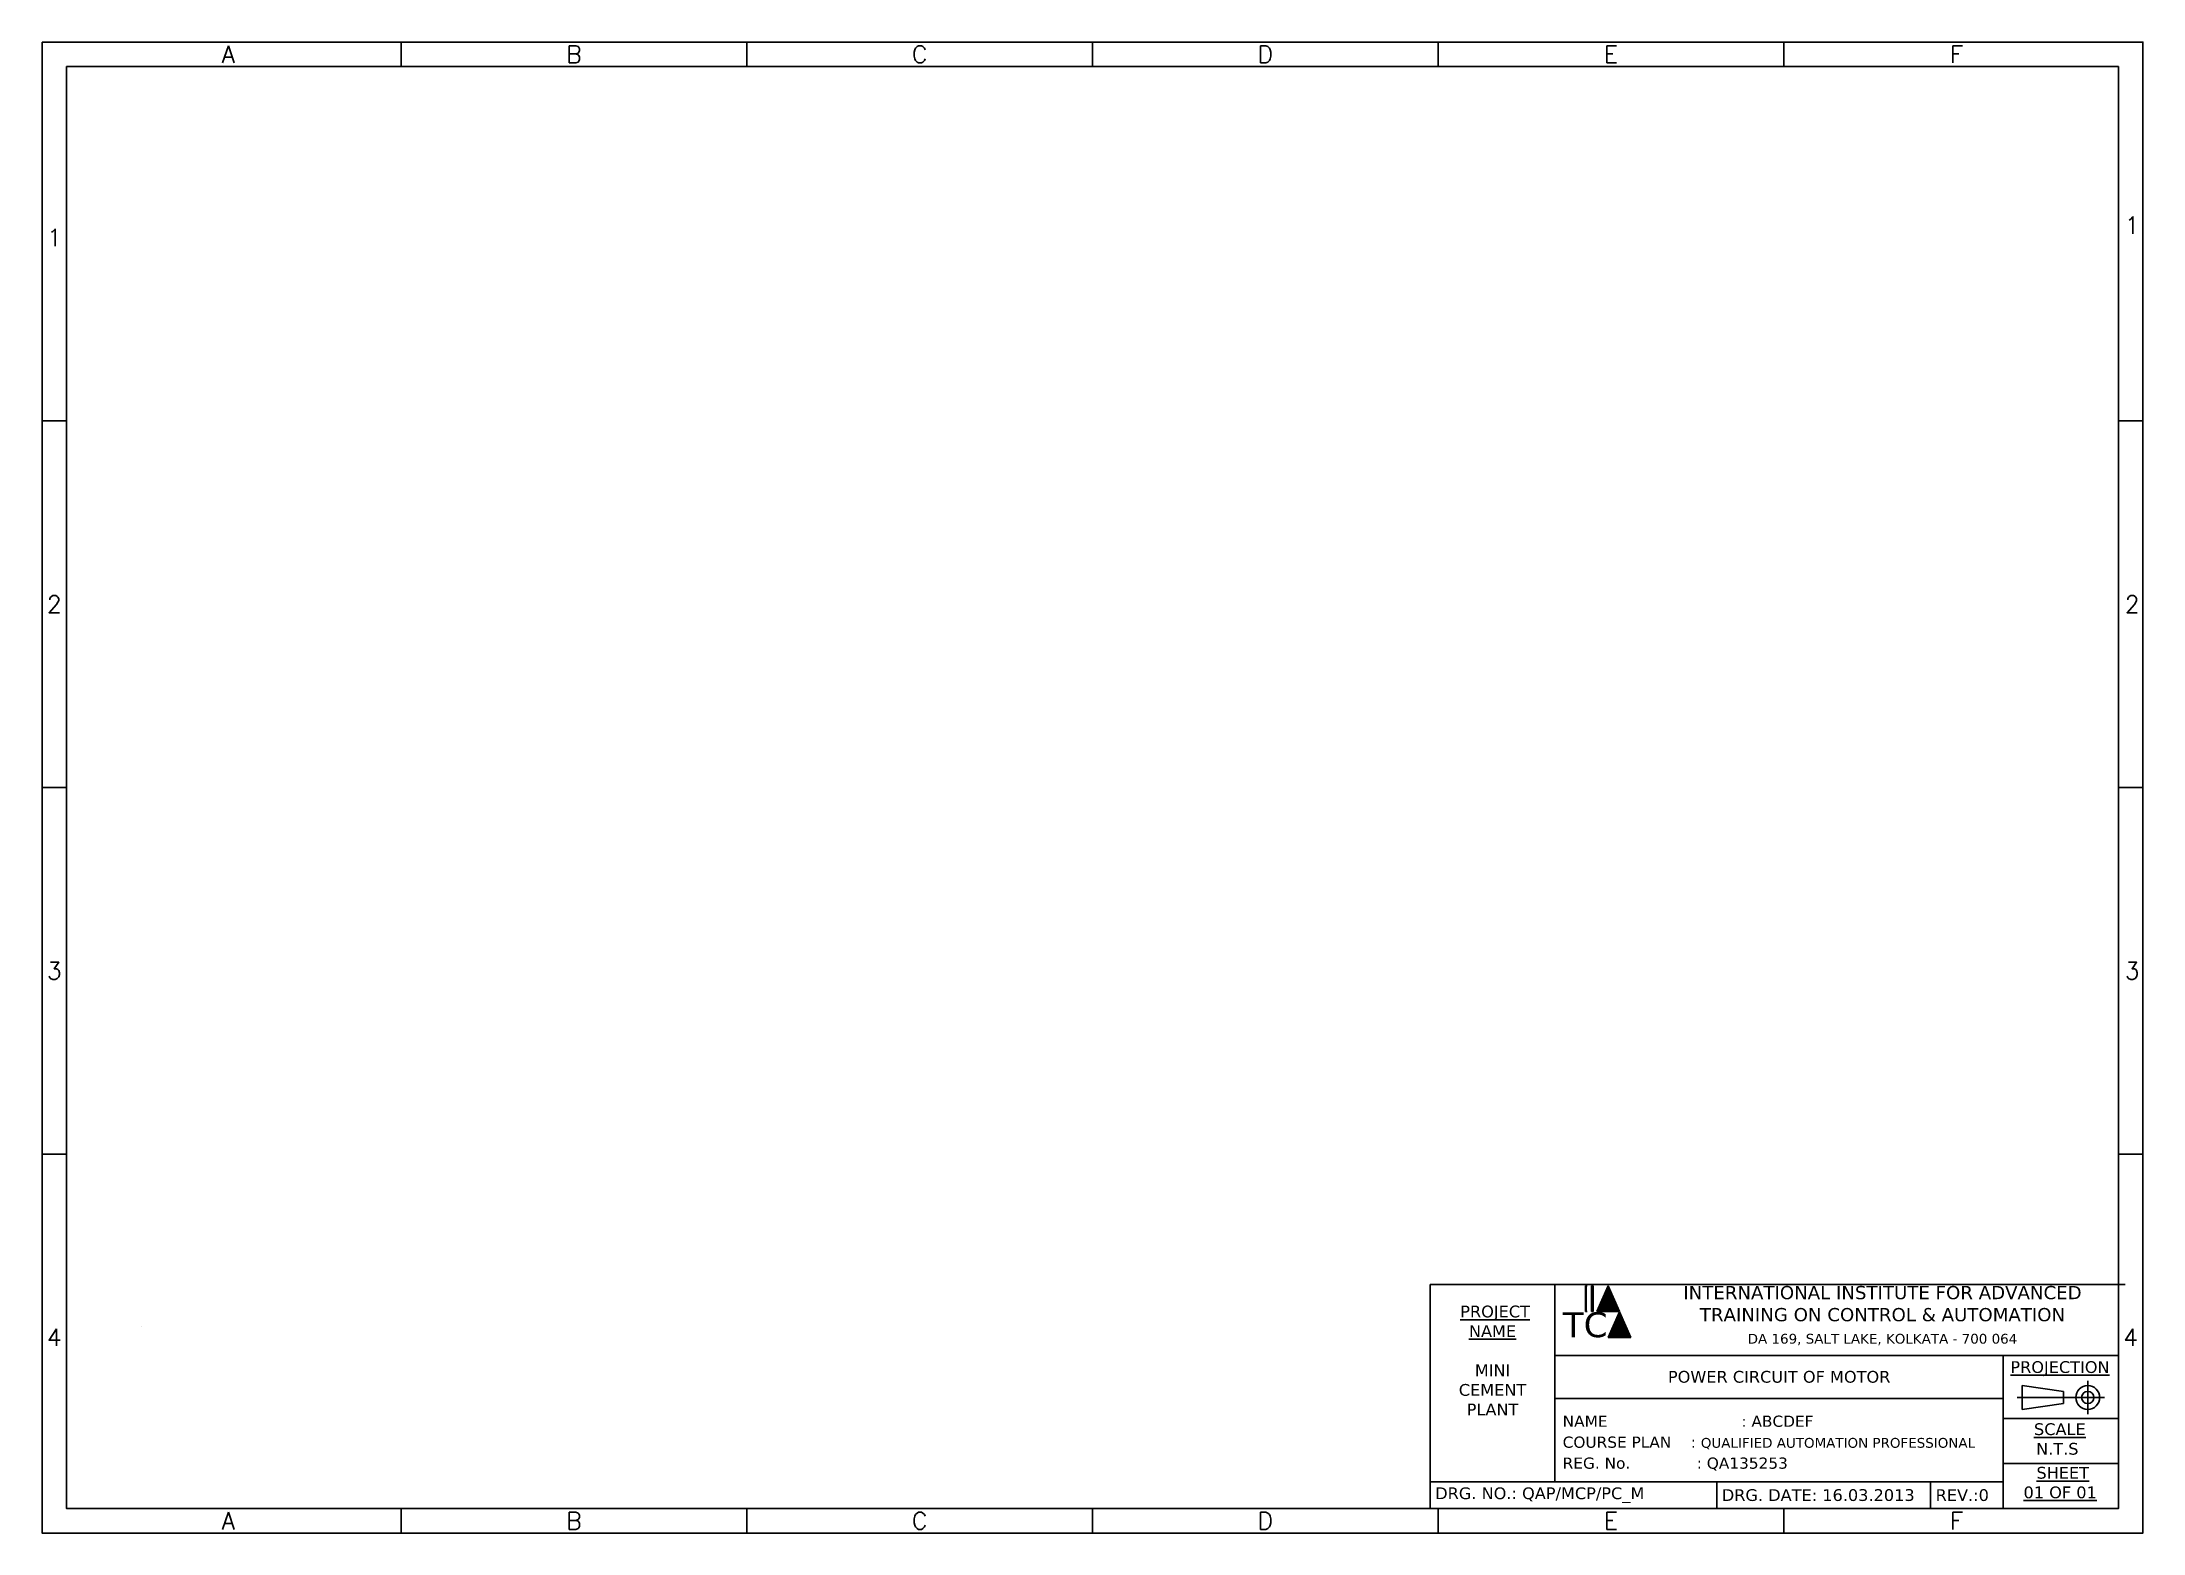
# Model space of a CAD drawing. Header units: millimetres. Extents: x -9791142 to 63260, y -4809864 to 11955173.
# Drawn here: x 34888 to 39175, y -11078 to -8035 of the extents above; entities that cross this region are included whole.
import ezdxf
from ezdxf.enums import TextEntityAlignment as Align

# ---------------------------------------------------------------- set-up
doc = ezdxf.new("R2010")
doc.units = ezdxf.units.MM
doc.header["$LTSCALE"] = 5
doc.styles.add('style2', font='verdana.ttf')

msp = doc.modelspace()

# ---------------------------------------------------------------- texts
at = {"color": 140, "style": 'style2'}
msp.add_text('TC', height=50.87, dxfattribs=at).set_placement((38036.6, -10678.7), align=Align.CENTER)
at = {"color": 2, "char_height": 35, "attachment_point": 5, "style": 'style2'}
for s, insert, width in [('{\\Fromans|c0;A}', (35268, -8060.4), 705.35), ('{\\Fromans|c0;B}', (35973.3, -8060.4), 705.35), ('{\\Fromans|c0;C}', (36678.7, -8060.4), 705.35), ('{\\Fromans|c0;D}', (37384, -8060.4), 705.35), ('{\\Fromans|c0;E}', (38089.4, -8060.4), 705.35), ('\\pxqc;{\\Fromans|c0;F}', (38794.7, -8060.4), 705.35), ('{\\Fromans|c0;1}', (39152.8, -8409.5), 50), ('{\\Fromans|c0;1}', (34912.8, -8434.5), 50), ('{\\Fromans|c0;2}', (34912.8, -9182.7), 50), ('{\\Fromans|c0;2}', (39152.8, -9182.7), 50), ('{\\Fromans|c0;3}', (34912.8, -9931), 50), ('{\\Fromans|c0;3}', (39152.8, -9931), 50), ('{\\Fromans|c0;4}', (34912.8, -10679.2), 50), ('{\\Fromans|c0;4}', (39149.9, -10679.2), 50), ('{\\Fromans|c0;A}', (35268, -11053.4), 705.35), ('{\\Fromans|c0;B}', (35973.3, -11053.4), 705.35), ('{\\Fromans|c0;C}', (36678.7, -11053.4), 705.35), ('{\\Fromans|c0;D}', (37384, -11053.4), 705.35), ('{\\Fromans|c0;E}', (38089.4, -11053.4), 705.35), ('\\pxqc;{\\Fromans|c0;F}', (38794.7, -11053.4), 705.35)]:
    msp.add_mtext(s, dxfattribs=dict(at, insert=insert, width=width))
at = {"color": 140, "width": 963.119, "attachment_point": 2, "style": 'style2'}
for s, insert, char_height in [('INTERNATIONAL INSTITUTE FOR ADVANCED\\PTRAINING ON CONTROL & AUTOMATION', (38643.3, -10574.2), 27), ('DA 169, SALT LAKE, KOLKATA - 700 064', (38643.3, -10671.9), 20)]:
    msp.add_mtext(s, dxfattribs=dict(at, insert=insert, char_height=char_height))
at = {"color": 211, "char_height": 24, "style": 'style2'}
for s, insert, width, attachment_point in [('\\pxqc;\\P {\\LPROJECT\\PNAME} \\P\\PMINI\\PCEMENT\\PPLANT', (37720.2, -10706.3), 254.85, 4), ('\\pxqc;POWER CIRCUIT OF MOTOR', (38432.5, -10759.8), 914.86, 5), ('\\pxqc;{\\LPROJECTION} ', (39005.5, -10743), 235, 5), (' {\\LSCALE} \\PN.T.S\\P ', (39000, -10906.7), 235, 5), (' {\\LSHEET\\P01 OF 01\\P} ', (39005.9, -10995.7), 235, 5), (' DRG. NO.: QAP/MCP/PC_M', (37720.2, -11001.2), 579.277, 4), (' DRG. DATE: 16.03.2013', (38305, -11001.2), 457.43, 4), (' REV.:0 ', (38741.3, -11001.2), 457.43, 4)]:
    msp.add_mtext(s, dxfattribs=dict(at, insert=insert, width=width, attachment_point=attachment_point))
at = {"color": 211, "insert": (37899.5, -10895), "char_height": 22.8, "width": 1173.883, "attachment_point": 4, "line_spacing_factor": 1.125, "style": 'style2'}
msp.add_mtext('^INAME^I^I^I: ABCDEF\\P^ICOURSE PLAN    : {\\H0.87719x;QUALIFIED AUTOMATION PROFESSIONAL}              \\P^IREG. No.^I^I: QA135253', dxfattribs=at)

# ---------------------------------------------------------------- hatches: boundary and pattern name
h = msp.add_hatch(color=140)
h.paths.add_polyline_path([(38040.6, -10573.7), (38037.6, -10573.7), (38037.6, -10626), (38040.6, -10626)])
h.paths.add_polyline_path([(38052.9, -10573.7), (38049.9, -10573.7), (38049.9, -10626), (38052.9, -10626)])
for color, points in [(2, [(38083.5, -10573.7), (38060.5, -10626), (38106.5, -10626)]), (1, [(38106.9, -10626.9), (38083.9, -10679.3), (38129.9, -10679.3)])]:
    msp.add_hatch(color=color).paths.add_polyline_path(points)

# ---------------------------------------------------------------- linework, layer by layer
at = {"color": 6}
for p, q in [((35620.6, -8035.4), (35620.6, -8085.4)), ((36326, -8035.4), (36326, -8085.4)), ((37031.3, -8035.4), (37031.3, -8085.4)), ((37736.7, -8035.4), (37736.7, -8085.4)), ((38442, -8035.4), (38442, -8085.4)), ((34937.8, -8808.6), (34887.8, -8808.6)), ((39124.9, -8808.6), (39174.6, -8808.6)), ((34937.8, -9556.9), (34887.8, -9556.9)), ((39124.9, -9556.9), (39174.9, -9556.9)), ((34937.8, -10305.1), (34887.8, -10305.1)), ((39124.9, -10305.1), (39174.9, -10305.1)), ((35620.6, -11078.4), (35620.6, -11028.4)), ((36326, -11078.4), (36326, -11028.4)), ((37031.3, -11078.4), (37031.3, -11028.4)), ((37736.7, -11078.4), (37736.7, -11028.4)), ((38442, -11078.4), (38442, -11028.4))]:
    msp.add_line(p, q, dxfattribs=at)
at = {"color": 84}
for p, q in [((37720.2, -10571.4), (37720.2, -11028.4)), ((37720.2, -10571.4), (39138.2, -10571.4)), ((37975, -10571.4), (37975, -10974.1)), ((39124.9, -10547.5), (39124.9, -11028.4)), ((37975, -10715.9), (39124.9, -10715.9)), ((38889.9, -10715.9), (38889.9, -11028.4)), ((37975, -10803.7), (38889.9, -10803.7)), ((38889.9, -10844.4), (39124.9, -10844.4)), ((37720.2, -10974.1), (38889.9, -10974.1)), ((38305, -10974.1), (38305, -11028.4)), ((38741.3, -10974.1), (38741.3, -11028.4)), ((38889.9, -10936.4), (39124.9, -10936.4)), ((37720.2, -11028.4), (39124.9, -11028.4))]:
    msp.add_line(p, q, dxfattribs=at)
at = {"color": 140}
for p, q in [((38040.6, -10573.7), (38037.6, -10573.7)), ((38037.6, -10626), (38037.6, -10573.7)), ((38052.9, -10573.7), (38049.9, -10573.7)), ((38049.9, -10626), (38049.9, -10573.7)), ((38052.9, -10626), (38052.9, -10573.7))]:
    msp.add_line(p, q, dxfattribs=at)
at = {"color": 2}
for p, q in [((38060.5, -10626), (38083.5, -10573.7)), ((38106.5, -10626), (38083.5, -10573.7)), ((38060.5, -10626), (38106.5, -10626))]:
    msp.add_line(p, q, dxfattribs=at)
at = {"color": 4}
for p, q in [((38037.6, -10626), (38040.6, -10626)), ((38049.9, -10626), (38052.9, -10626))]:
    msp.add_line(p, q, dxfattribs=at)
at = {"color": 1}
for p, q in [((38083.9, -10679.3), (38106.9, -10626.9)), ((38106.9, -10626.9), (38129.9, -10679.3)), ((38083.9, -10679.3), (38129.9, -10679.3))]:
    msp.add_line(p, q, dxfattribs=at)
at = {"lineweight": 9, "ltscale": 5}
msp.add_line((35090.4, -10656.6), (35090.4, -10656.6), dxfattribs=at)
at = {"color": 160}
for p, q in [((38918.4, -10801.8), (39096.4, -10801.8)), ((38928.4, -10777.5), (39012.7, -10789.3)), ((39062.1, -10767.5), (39062.1, -10836.1)), ((38928.4, -10826.1), (39012.7, -10814.3))]:
    msp.add_line(p, q, dxfattribs=at)
at = {"color": 240}
for points in [[(34887.8, -8035.4), (39174.9, -8035.4), (39174.9, -11078.4), (34887.8, -11078.4)], [(34937.8, -8085.4), (39124.9, -8085.4), (39124.9, -11028.4), (34937.8, -11028.4)]]:
    msp.add_lwpolyline(points, close=True, dxfattribs=at)
at = {"color": 160}
for points in [[(38928.4, -10826.1), (38928.4, -10777.5)], [(39012.7, -10789.3), (39012.7, -10814.3)]]:
    msp.add_lwpolyline(points, dxfattribs=at)
for radius in [24.3, 12.5]:
    msp.add_circle((39062.1, -10801.8), radius, dxfattribs=at)

msp.set_redraw_order([(e.dxf.handle, doc.entitydb.next_handle()) for e in msp.query("TEXT MTEXT ATTDEF DIMENSION ARC_DIMENSION")])  # texts and dimensions are drawn at this point

doc.saveas('drawing.dxf')
